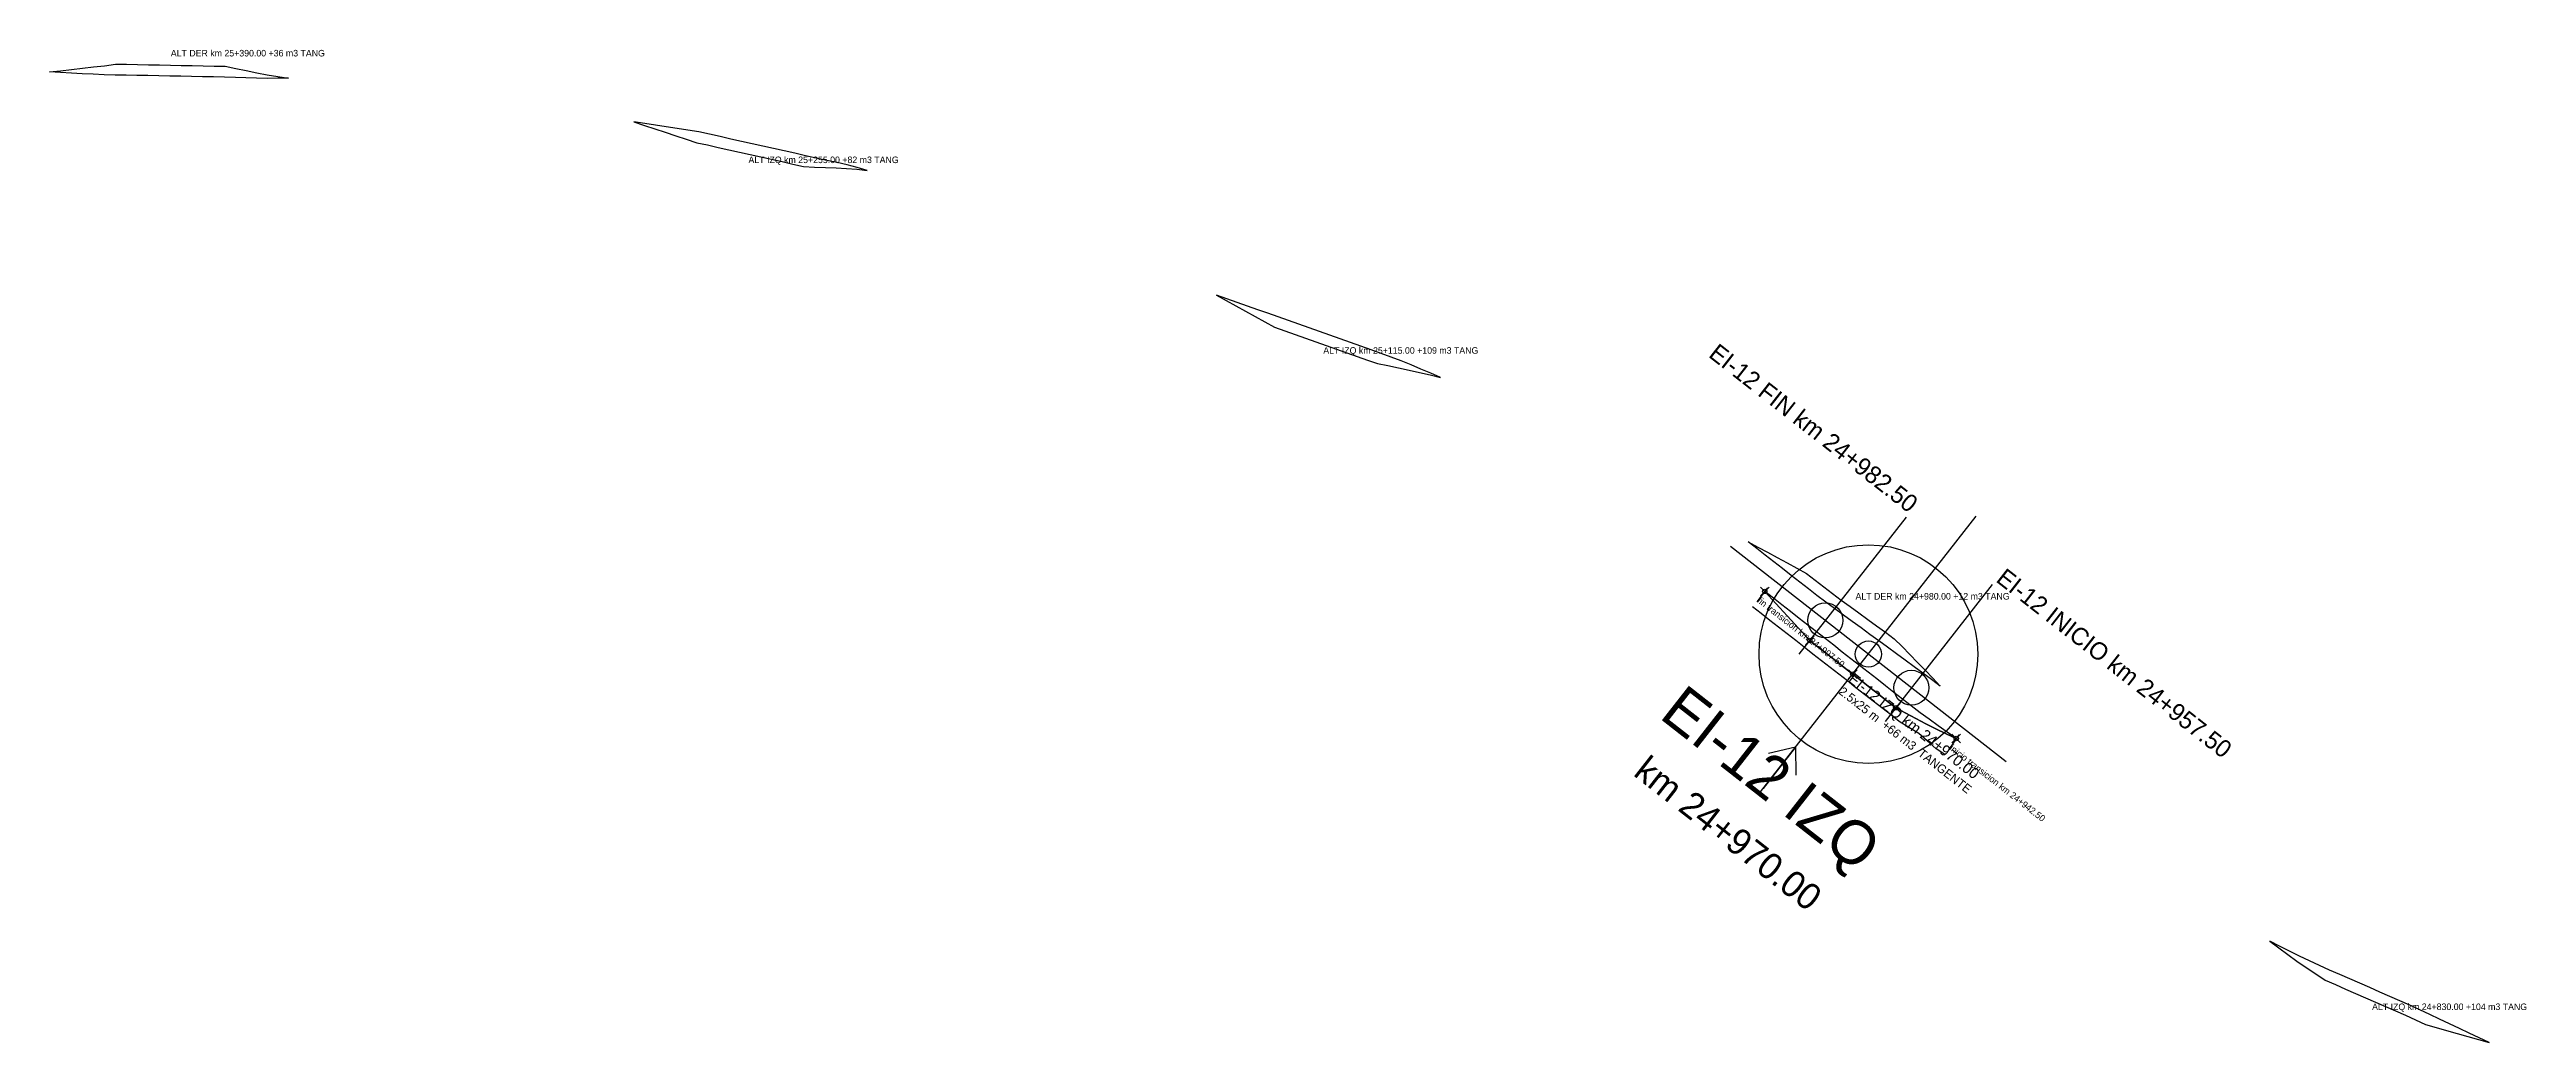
# Model space of a CAD drawing. Extents: x 598419 to 612853, y 9471396 to 9478612.
# Drawn here: x 598419 to 598985, y 9478385 to 9478612 of the extents above; entities that cross this region are included whole.
import ezdxf
from ezdxf.enums import TextEntityAlignment as Align

# ---------------------------------------------------------------- set-up
doc = ezdxf.new("R2010")
doc.units = 0
doc.header["$PDMODE"] = 35
doc.header["$PDSIZE"] = 1
for name, color, linetype in [('ENSANCHE_ALTERNATIVAS', 8, 'CONTINUOUS'), ('ENSANCHE_IZQ', 1, 'CONTINUOUS'), ('ENSANCHE_IZQ_BORDE_3D', 1, 'CONTINUOUS'), ('ENSANCHE_IZQ_MARCA', 1, 'CONTINUOUS'), ('ENSANCHE_IZQ_PUNTOS', 1, 'CONTINUOUS'), ('ENSANCHE_IZQ_TALUD', 1, 'CONTINUOUS'), ('ENSANCHE_IZQ_TEXTO', 1, 'CONTINUOUS')]:
    doc.layers.add(name, color=color, linetype=linetype)

msp = doc.modelspace()

# ---------------------------------------------------------------- texts
at = {"layer": 'ENSANCHE_ALTERNATIVAS'}
for s, p in [('ALT DER km 25+390.00 +36 m3 TANG', (598446.5782, 9478610.4215)), ('ALT IZQ km 25+255.00 +82 m3 TANG', (598578.6692, 9478586.0335)), ('ALT IZQ km 25+115.00 +109 m3 TANG', (598710.0966, 9478542.4452)), ('ALT DER km 24+980.00 +12 m3 TANG', (598831.7914, 9478486.2313)), ('ALT IZQ km 24+830.00 +104 m3 TANG', (598949.9009, 9478392.375))]:
    msp.add_text(s, height=1.5, dxfattribs=at).set_placement(p)
at = {"layer": 'ENSANCHE_IZQ_MARCA'}
msp.add_text('EI-12 FIN km 24+982.50', height=4, rotation=-38.0242, dxfattribs=at).set_placement((598843.9856, 9478505.8841), align=Align.RIGHT)
msp.add_text('EI-12 INICIO km 24+957.50', height=4, rotation=-38.0242, dxfattribs=at).set_placement((598863.6794, 9478490.4843))
for s, height, p in [('EI-12 IZQ', 10, (598809.481, 9478441.4661)), ('km 24+970.00', 6, (598800.8571, 9478430.4376))]:
    msp.add_text(s, height=height, rotation=-38.0242, dxfattribs=at).set_placement(p, align=Align.CENTER)
at = {"layer": 'ENSANCHE_IZQ_TEXTO'}
for s, height, p in [('fin transicion km 24+997.50', 1.5, (598809.1928, 9478485.7409)), ('EI-12 IZQ km 24+970.00', 2.5, (598829.932, 9478467.6195)), ('2.5x25 m  +66 m3  TANGENTE', 2, (598827.776, 9478464.8623)), ('inicio transicion km 24+942.50', 1.5, (598853.1488, 9478451.9836))]:
    msp.add_text(s, height=height, rotation=-38.0242, dxfattribs=at).set_placement(p)

# ---------------------------------------------------------------- linework, layer by layer
at = {"layer": 'ENSANCHE_ALTERNATIVAS'}
for points in [[(598473.4959, 9478605.4713), (598471.0636, 9478605.4246), (598468.6308, 9478605.4172), (598466.1982, 9478605.4469), (598463.7664, 9478605.5151), (598461.3359, 9478605.6209), (598458.8433, 9478605.6792), (598456.3424, 9478605.7289), (598453.8415, 9478605.7787), (598451.3406, 9478605.8284), (598448.8398, 9478605.8782), (598446.3389, 9478605.9279), (598443.838, 9478605.9776), (598441.3371, 9478606.0274), (598438.8362, 9478606.0771), (598436.3353, 9478606.1269), (598433.8344, 9478606.1766), (598431.3335, 9478606.2264), (598428.8365, 9478606.3496), (598426.3401, 9478606.4826), (598423.8436, 9478606.6155), (598421.3471, 9478606.7485), (598418.8507, 9478606.8814), (598418.8507, 9478606.8814), (598421.3693, 9478607.1646), (598423.8879, 9478607.4477), (598426.4065, 9478607.7308), (598428.9252, 9478608.0139), (598431.4443, 9478608.3067), (598433.9673, 9478608.6731), (598436.4682, 9478608.6233), (598438.9691, 9478608.5736), (598441.47, 9478608.5238), (598443.9709, 9478608.4741), (598446.4718, 9478608.4244), (598448.9727, 9478608.3746), (598451.4736, 9478608.3249), (598453.9745, 9478608.2751), (598456.4754, 9478608.2254), (598458.9763, 9478608.1756), (598461.4429, 9478607.7014), (598463.826, 9478607.1807), (598466.2234, 9478606.6966), (598468.6346, 9478606.2506), (598471.0589, 9478605.8412), (598473.4959, 9478605.4713)], [(598605.8105, 9478584.3618), (598603.5415, 9478585.0307), (598601.2529, 9478585.6289), (598598.9463, 9478586.1534), (598596.5919, 9478586.6428), (598594.1504, 9478587.187), (598591.7091, 9478587.7318), (598589.2678, 9478588.2766), (598586.8264, 9478588.8213), (598584.3851, 9478589.3661), (598581.9437, 9478589.9109), (598579.5024, 9478590.4557), (598577.061, 9478591.0005), (598574.6197, 9478591.5453), (598572.1784, 9478592.09), (598569.737, 9478592.6348), (598567.2911, 9478593.1553), (598564.8212, 9478593.5484), (598562.349, 9478593.9294), (598559.8768, 9478594.3104), (598557.4046, 9478594.6914), (598554.9324, 9478595.0724), (598552.4602, 9478595.4534), (598552.4602, 9478595.4534), (598554.8552, 9478594.663), (598557.2503, 9478593.8725), (598559.6453, 9478593.082), (598562.0404, 9478592.2916), (598564.4354, 9478591.5011), (598566.8282, 9478590.6985), (598569.2741, 9478590.1781), (598571.7155, 9478589.6333), (598574.1568, 9478589.0885), (598576.5982, 9478588.5437), (598579.0395, 9478587.9989), (598581.4808, 9478587.4541), (598583.9222, 9478586.9094), (598586.3635, 9478586.3646), (598588.8049, 9478585.8198), (598591.2462, 9478585.275), (598593.7647, 9478585.1397), (598596.2833, 9478585.005), (598598.6876, 9478584.9305), (598601.055, 9478584.8194), (598603.43, 9478584.6292), (598605.8105, 9478584.3618)], [(598736.9175, 9478536.9747), (598734.683, 9478537.9702), (598732.4364, 9478538.9381), (598730.1779, 9478539.8778), (598727.9077, 9478540.789), (598725.6265, 9478541.6722), (598723.3342, 9478542.5262), (598721.0247, 9478543.3552), (598718.6676, 9478544.1884), (598716.3105, 9478545.0216), (598713.9534, 9478545.8547), (598711.5963, 9478546.6879), (598709.2393, 9478547.5211), (598706.8822, 9478548.3543), (598704.5251, 9478549.1874), (598702.168, 9478550.0206), (598699.8109, 9478550.8538), (598697.4539, 9478551.687), (598695.0968, 9478552.5201), (598692.7397, 9478553.3533), (598690.3826, 9478554.1865), (598688.0256, 9478555.0197), (598685.6685, 9478555.8528), (598685.6685, 9478555.8528), (598687.8867, 9478554.6268), (598690.1049, 9478553.4008), (598692.3231, 9478552.1748), (598694.5413, 9478550.9487), (598696.7596, 9478549.7227), (598698.9778, 9478548.4967), (598701.3349, 9478547.6635), (598703.6919, 9478546.8304), (598706.049, 9478545.9972), (598708.4061, 9478545.164), (598710.7632, 9478544.3308), (598713.1202, 9478543.4977), (598715.4773, 9478542.6645), (598717.8344, 9478541.8313), (598720.1915, 9478540.9981), (598722.4757, 9478540.1782), (598724.8867, 9478539.7246), (598727.2965, 9478539.2385), (598729.7049, 9478538.7207), (598732.1115, 9478538.1708), (598734.5158, 9478537.5885), (598736.9175, 9478536.9747)], [(598851.1292, 9478466.4475), (598849.1838, 9478467.9305), (598847.2058, 9478469.4174), (598845.1851, 9478470.8917), (598843.1644, 9478472.3661), (598841.1437, 9478473.8404), (598839.123, 9478475.3147), (598837.1023, 9478476.7891), (598835.0816, 9478478.2634), (598833.0608, 9478479.7377), (598831.0401, 9478481.2121), (598829.0194, 9478482.6864), (598826.9987, 9478484.1608), (598824.978, 9478485.6351), (598822.9839, 9478487.1434), (598821.0145, 9478488.6834), (598819.0451, 9478490.2234), (598817.0757, 9478491.7634), (598815.1063, 9478493.3033), (598813.137, 9478494.8433), (598811.1676, 9478496.3833), (598809.1982, 9478497.9233), (598807.2288, 9478499.4633), (598807.2288, 9478499.4633), (598809.4549, 9478498.2515), (598811.6809, 9478497.0398), (598813.907, 9478495.828), (598816.133, 9478494.6163), (598818.359, 9478493.4045), (598820.5851, 9478492.1928), (598822.5545, 9478490.6528), (598824.5238, 9478489.1128), (598826.518, 9478487.6045), (598828.5387, 9478486.1301), (598830.5594, 9478484.6558), (598832.5801, 9478483.1815), (598834.6008, 9478481.7071), (598836.6215, 9478480.2328), (598838.6423, 9478478.7584), (598840.663, 9478477.2841), (598842.427, 9478475.4815), (598844.1911, 9478473.679), (598845.9551, 9478471.8764), (598847.7191, 9478470.0738), (598849.4385, 9478468.2603), (598851.1292, 9478466.4475)], [(598976.6603, 9478384.9669), (598974.3991, 9478386.0367), (598972.138, 9478387.1064), (598969.8769, 9478388.1761), (598967.6158, 9478389.2459), (598965.3547, 9478390.3156), (598963.0936, 9478391.3853), (598960.8325, 9478392.4551), (598958.5705, 9478393.5229), (598956.2772, 9478394.5181), (598953.983, 9478395.5114), (598951.6887, 9478396.5046), (598949.3945, 9478397.4979), (598947.1003, 9478398.4911), (598944.8061, 9478399.4844), (598942.5119, 9478400.4777), (598940.1972, 9478401.4861), (598937.8792, 9478402.5278), (598935.5745, 9478403.5983), (598933.2834, 9478404.6976), (598931.0061, 9478405.8255), (598928.7431, 9478406.9817), (598926.4948, 9478408.1661), (598926.4948, 9478408.1661), (598928.5513, 9478406.6118), (598930.6316, 9478405.081), (598932.7356, 9478403.574), (598934.863, 9478402.0912), (598937.0134, 9478400.6329), (598939.1867, 9478399.1994), (598941.5186, 9478398.1834), (598943.8128, 9478397.1902), (598946.1071, 9478396.1969), (598948.4013, 9478395.2037), (598950.6955, 9478394.2104), (598952.9897, 9478393.2171), (598955.2839, 9478392.2239), (598957.5773, 9478391.2286), (598959.8392, 9478390.1609), (598962.1003, 9478389.0911), (598964.527, 9478388.4038), (598966.9536, 9478387.7164), (598969.3803, 9478387.029), (598971.807, 9478386.3417), (598974.2336, 9478385.6543), (598976.6603, 9478384.9669)]]:
    msp.add_lwpolyline(points, close=True, dxfattribs=at)
at = {"layer": 'ENSANCHE_IZQ'}
msp.add_lwpolyline([(598854.8306, 9478454.4679), (598852.7352, 9478455.9056), (598850.6579, 9478457.3695), (598848.5991, 9478458.8591), (598846.5591, 9478460.3744), (598844.5382, 9478461.9151), (598842.5508, 9478463.4644), (598840.5815, 9478465.0044), (598838.6121, 9478466.5444), (598836.6427, 9478468.0844), (598834.6733, 9478469.6244), (598832.7039, 9478471.1644), (598830.7346, 9478472.7043), (598828.7652, 9478474.2443), (598826.7958, 9478475.7843), (598824.8264, 9478477.3243), (598822.8571, 9478478.8643), (598820.8877, 9478480.4043), (598818.9183, 9478481.9442), (598816.9489, 9478483.4842), (598814.9795, 9478485.0242), (598813.0102, 9478486.5642), (598811.0408, 9478488.1042), (598811.0408, 9478488.1042), (598812.7535, 9478486.236), (598814.4662, 9478484.3678), (598816.1789, 9478482.4995), (598817.8916, 9478480.6313), (598819.6044, 9478478.7631), (598821.3171, 9478476.8949), (598823.2864, 9478475.3549), (598825.2558, 9478473.8149), (598827.2252, 9478472.2749), (598829.1946, 9478470.735), (598831.164, 9478469.195), (598833.1333, 9478467.655), (598835.1027, 9478466.115), (598837.0721, 9478464.575), (598839.0415, 9478463.035), (598841.0108, 9478461.4951), (598843.2648, 9478460.2662), (598845.5569, 9478459.0427), (598847.8601, 9478457.851), (598850.1737, 9478456.6913), (598852.4973, 9478455.5635), (598854.8306, 9478454.4679)], close=True, dxfattribs=at)
at = {"layer": 'ENSANCHE_IZQ_BORDE_3D'}
msp.add_polyline3d([(598854.8306, 9478454.4679, 375.4251), (598852.4973, 9478455.5635, 375.3281), (598850.1737, 9478456.6913, 375.2311), (598847.8601, 9478457.851, 375.1341), (598845.5569, 9478459.0427, 375.0372), (598843.2648, 9478460.2662, 374.9402), (598841.0108, 9478461.4951, 374.8432), (598839.0415, 9478463.035, 374.7545), (598837.0721, 9478464.575, 374.6659), (598835.1027, 9478466.115, 374.5772), (598833.1333, 9478467.655, 374.4885), (598831.164, 9478469.195, 374.3999), (598829.1946, 9478470.735, 374.3112), (598827.2252, 9478472.2749, 374.2226), (598825.2558, 9478473.8149, 374.1339), (598823.2864, 9478475.3549, 374.0453), (598821.3171, 9478476.8949, 373.9566), (598819.6044, 9478478.7631, 373.8763), (598817.8916, 9478480.6313, 373.796), (598816.1789, 9478482.4995, 373.7156), (598814.4662, 9478484.3678, 373.6353), (598812.7535, 9478486.236, 373.555), (598811.0408, 9478488.1042, 373.4747)], dxfattribs=at)
at = {"layer": 'ENSANCHE_IZQ_MARCA'}
for p, q in [((598810.097, 9478442.2539), (598859.3765, 9478505.274)), ((598843.3696, 9478505.0964), (598818.8531, 9478473.7439)), ((598866.2468, 9478449.1242), (598803.2267, 9478498.4037)), ((598863.0634, 9478489.6965), (598838.5469, 9478458.3441)), ((598811.6568, 9478488.8919), (598809.1928, 9478485.7409)), ((598855.3912, 9478455.296), (598853.1488, 9478451.9836)), ((598818.1049, 9478452.4947), (598810.713, 9478443.0416)), ((598818.1049, 9478452.4947), (598811.8739, 9478451.0199)), ((598818.1049, 9478452.4947), (598818.1759, 9478446.0919))]:
    msp.add_line(p, q, dxfattribs=at)
for centre, radius in [((598834.7367, 9478473.7639), 25), ((598824.8898, 9478481.4639), 4), ((598834.7367, 9478473.7639), 3), ((598844.5836, 9478466.064), 4)]:
    msp.add_circle(centre, radius, dxfattribs=at)
at = {"layer": 'ENSANCHE_IZQ_PUNTOS'}
for p in [(598811.0408, 9478488.1042, 373.4747), (598821.3171, 9478476.8949, 373.9566), (598831.164, 9478469.195, 374.3999), (598841.0108, 9478461.4951, 374.8432), (598854.8306, 9478454.4679, 375.4251)]:
    msp.add_point(p, dxfattribs=at)
at = {"layer": 'ENSANCHE_IZQ_TALUD'}
msp.add_lwpolyline([(598852.3079, 9478450.7415), (598850.1661, 9478452.2111), (598848.1881, 9478453.9108), (598846.2341, 9478455.6332), (598844.0036, 9478456.9785), (598841.7876, 9478458.3536), (598839.7789, 9478459.9196), (598837.8095, 9478461.4595), (598835.8401, 9478462.9995), (598833.8707, 9478464.5395), (598831.9013, 9478466.0795), (598829.932, 9478467.6195), (598827.9626, 9478469.1595), (598825.9932, 9478470.6994), (598824.0238, 9478472.2394), (598822.0545, 9478473.7794), (598820.0851, 9478475.3194), (598818.1157, 9478476.8594), (598816.1463, 9478478.3994), (598814.1769, 9478479.9394), (598812.2076, 9478481.4793), (598810.2382, 9478483.0193), (598808.2688, 9478484.5593)], dxfattribs=at)

msp.set_redraw_order([(e.dxf.handle, doc.entitydb.next_handle()) for e in msp.query("TEXT MTEXT ATTDEF DIMENSION ARC_DIMENSION")])  # texts and dimensions are drawn at this point

doc.saveas('drawing.dxf')
